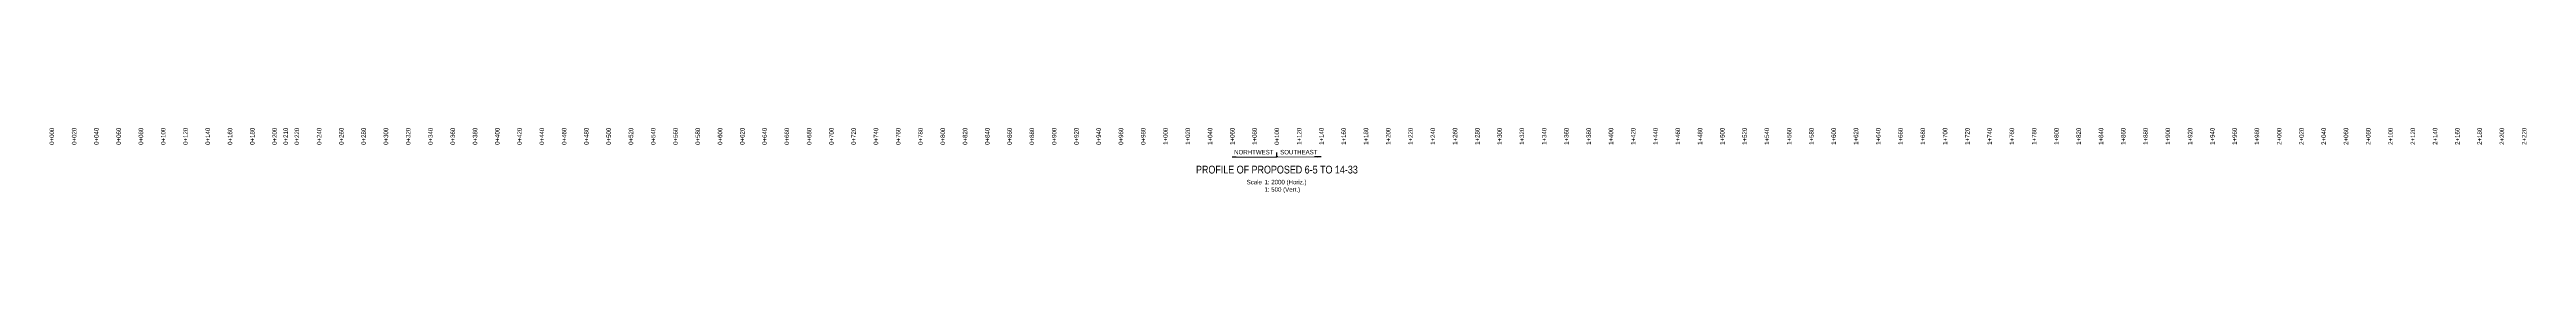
# Model space of a CAD drawing. Extents: x 601495 to 607119, y 5883555 to 5886722.
# Drawn here: x 601526 to 607084, y 5886179 to 5886326 of the extents above; entities that cross this region are included whole.
import ezdxf
from ezdxf.enums import TextEntityAlignment as Align

# ---------------------------------------------------------------- set-up
doc = ezdxf.new("R2010")
doc.units = 0
doc.header["$LTSCALE"] = 5
for name, color, linetype in [('CG-NOTES', 7, 'Continuous'), ('DETAIL-T', 7, 'Continuous'), ('L-DETAIL-T', 3, 'Continuous')]:
    doc.layers.add(name, color=color, linetype=linetype)
doc.styles.add('140', font='ARIALN.TTF', dxfattribs={"height": 15})
doc.styles.add('80', font='ARIALN.TTF', dxfattribs={"height": 10})
doc.styles.add('80CG', font='ARIALN.TTF', dxfattribs={"height": 10})
doc.styles.add('80L', font='ARIALN.TTF', dxfattribs={"height": 10})
doc.dimstyles.new('Compass 5 000', dxfattribs={"dimscale": 5, "dimtxt": 9, "dimasz": 2, "dimexe": 0.2, "dimexo": 0.0625, "dimgap": 0.5, "dimtad": 0, "dimtih": 1, "dimtoh": 1, "dimzin": 0, "dimdsep": 46, "dimtxsty": '80CG', "dimcen": 0.1, "dimse1": 1, "dimse2": 1, "dimclrd": 256, "dimclrt": 256, "dimaunit": 1, "dimadec": 4, "dimazin": 0, "dimtfac": 0.06, "dimtofl": 0, "dimtmove": 0, "dimatfit": 1, "dimfxl": 0.2, "dimtolj": 1, "dimtzin": 0, "dimlwd": -1, "dimarcsym": 0})

msp = doc.modelspace()

# ---------------------------------------------------------------- linework, layer by layer
at = {"layer": 'CG-NOTES'}
msp.add_line((604279.585, 5886260.583), (604279.585, 5886270.579), dxfattribs=at)

# ---------------------------------------------------------------- texts
at = {"style": '80'}
for s, p in [('0+000', (601530.886, 5886326.093)), ('0+020', (601580.867, 5886326.093)), ('0+040', (601630.847, 5886326.093)), ('0+060', (601680.827, 5886326.093)), ('0+080', (601730.807, 5886326.093)), ('0+100', (601780.787, 5886326.093)), ('0+120', (601830.767, 5886326.093)), ('0+140', (601880.747, 5886326.093)), ('0+160', (601930.727, 5886326.093)), ('0+180', (601980.707, 5886326.093)), ('0+200', (602030.687, 5886326.093)), ('0+210', (602055.677, 5886326.093)), ('0+220', (602080.667, 5886326.093)), ('0+240', (602130.647, 5886326.093)), ('0+260', (602180.627, 5886326.093)), ('0+280', (602230.607, 5886326.093)), ('0+300', (602280.587, 5886326.093)), ('0+320', (602330.567, 5886326.093)), ('0+340', (602380.547, 5886326.093)), ('0+360', (602430.527, 5886326.093)), ('0+380', (602480.508, 5886326.093)), ('0+400', (602530.488, 5886326.093)), ('0+420', (602580.468, 5886326.093)), ('0+440', (602630.448, 5886326.093)), ('0+460', (602680.428, 5886326.093)), ('0+480', (602730.408, 5886326.093)), ('0+500', (602780.388, 5886326.093)), ('0+520', (602830.368, 5886326.093)), ('0+540', (602880.348, 5886326.093)), ('0+560', (602930.328, 5886326.093)), ('0+580', (602980.308, 5886326.093)), ('0+600', (603030.288, 5886326.093)), ('0+620', (603080.268, 5886326.093)), ('0+640', (603130.248, 5886326.093)), ('0+660', (603180.228, 5886326.093)), ('0+680', (603230.208, 5886326.093)), ('0+700', (603280.188, 5886326.093)), ('0+720', (603330.168, 5886326.093)), ('0+740', (603380.149, 5886326.093)), ('0+760', (603430.129, 5886326.093)), ('0+780', (603480.109, 5886326.093)), ('0+800', (603530.089, 5886326.093)), ('0+820', (603580.069, 5886326.093)), ('0+840', (603630.049, 5886326.093)), ('0+860', (603680.029, 5886326.093)), ('0+880', (603730.009, 5886326.093)), ('0+900', (603779.989, 5886326.093)), ('0+920', (603829.969, 5886326.093)), ('0+940', (603879.949, 5886326.093)), ('0+960', (603929.929, 5886326.093)), ('0+980', (603979.909, 5886326.093)), ('1+000', (604029.889, 5886326.093)), ('1+020', (604079.869, 5886326.093)), ('1+040', (604129.849, 5886326.093)), ('1+160', (604429.73, 5886326.093)), ('1+180', (604479.71, 5886326.093)), ('1+200', (604529.69, 5886326.093)), ('1+220', (604579.67, 5886326.093)), ('1+240', (604629.65, 5886326.093)), ('1+260', (604679.63, 5886326.093)), ('1+280', (604729.61, 5886326.093)), ('1+300', (604779.59, 5886326.093)), ('1+320', (604829.57, 5886326.093)), ('1+340', (604879.55, 5886326.093)), ('1+360', (604929.53, 5886326.093)), ('1+380', (604979.51, 5886326.093)), ('1+400', (605029.49, 5886326.093)), ('1+420', (605079.47, 5886326.093)), ('1+440', (605129.451, 5886326.093)), ('1+460', (605179.431, 5886326.093)), ('1+480', (605229.411, 5886326.093)), ('1+500', (605279.391, 5886326.093)), ('1+520', (605329.371, 5886326.093)), ('1+540', (605379.351, 5886326.093)), ('1+560', (605429.331, 5886326.093)), ('1+580', (605479.311, 5886326.093)), ('1+600', (605529.291, 5886326.093)), ('1+620', (605579.271, 5886326.093)), ('1+640', (605629.251, 5886326.093)), ('1+660', (605679.231, 5886326.093)), ('1+680', (605729.211, 5886326.093)), ('1+700', (605779.191, 5886326.093)), ('1+720', (605829.171, 5886326.093)), ('1+740', (605879.151, 5886326.093)), ('1+760', (605929.131, 5886326.093)), ('1+780', (605979.111, 5886326.093)), ('1+800', (606029.092, 5886326.093)), ('1+820', (606079.072, 5886326.093)), ('1+840', (606129.052, 5886326.093)), ('1+860', (606179.032, 5886326.093)), ('1+880', (606229.012, 5886326.093)), ('1+900', (606278.992, 5886326.093)), ('1+920', (606328.972, 5886326.093)), ('1+940', (606378.952, 5886326.093)), ('1+960', (606428.932, 5886326.093)), ('1+980', (606478.912, 5886326.093)), ('2+000', (606528.892, 5886326.093)), ('2+020', (606578.872, 5886326.093)), ('2+040', (606628.852, 5886326.093)), ('2+060', (606678.832, 5886326.093)), ('2+080', (606728.812, 5886326.093)), ('2+100', (606778.792, 5886326.093)), ('2+120', (606828.772, 5886326.093)), ('2+140', (606878.753, 5886326.093)), ('2+160', (606928.733, 5886326.093)), ('2+180', (606978.713, 5886326.093)), ('2+200', (607028.693, 5886326.093)), ('2+220', (607078.673, 5886326.093))]:
    msp.add_text(s, height=10, rotation=90, dxfattribs=at).set_placement(p, align=Align.MIDDLE_RIGHT)
at = {"layer": 'DETAIL-T', "insert": (604211.957, 5886208.778), "char_height": 9.9959, "attachment_point": 1, "style": '80L'}
msp.add_mtext_dynamic_manual_height_columns('Scale^I1: 2000 (Horiz.)\\P^I1: 500 (Vert.)', width=217.01851, gutter_width=44.982, heights=[0], dxfattribs=at)
at = {"layer": 'L-DETAIL-T', "insert": (604279.866, 5886240.639), "char_height": 17.49282, "width": 384.74391, "attachment_point": 2, "rotation": 0, "style": '140'}
msp.add_mtext('PROFILE OF PROPOSED 6-5 TO 14-33', dxfattribs=at)

# ---------------------------------------------------------------- leaders
at = {"layer": 'CG-NOTES', "path_type": 1}
for points in [[(604179.626, 5886260.583), (604279.585, 5886260.583)], [(604379.544, 5886260.583), (604279.585, 5886260.583)]]:
    msp.add_leader(points, dimstyle='Compass 5 000', override={"dimgap": 0.5, "dimtad": 0}, dxfattribs=at)

# ---------------------------------------------------------------- next in the draw order: texts
at = {"color": 3, "insert": (604272.22, 5886276.257), "char_height": 9.9959, "width": 78.39913, "attachment_point": 3, "style": '80', "bg_fill": 2}
msp.add_mtext('NORHTWEST', dxfattribs=at)

# ---------------------------------------------------------------- next in the draw order: texts
at = {"style": '80'}
for s, p in [('1+060', (604179.829, 5886326.093)), ('1+080', (604229.81, 5886326.093))]:
    msp.add_text(s, height=10, rotation=90, dxfattribs=at).set_placement(p, align=Align.MIDDLE_RIGHT)
at = {"color": 3, "insert": (604287.172, 5886276.257), "char_height": 9.9959, "width": 71.76698, "attachment_point": 1, "style": '80', "bg_fill": 2}
msp.add_mtext('SOUTHEAST', dxfattribs=at)

# ---------------------------------------------------------------- next in the draw order: texts
at = {"style": '80'}
for s, p in [('0+100', (604279.79, 5886326.093)), ('1+120', (604329.77, 5886326.093)), ('1+140', (604379.75, 5886326.093))]:
    msp.add_text(s, height=10, rotation=90, dxfattribs=at).set_placement(p, align=Align.MIDDLE_RIGHT)

doc.saveas('drawing.dxf')
